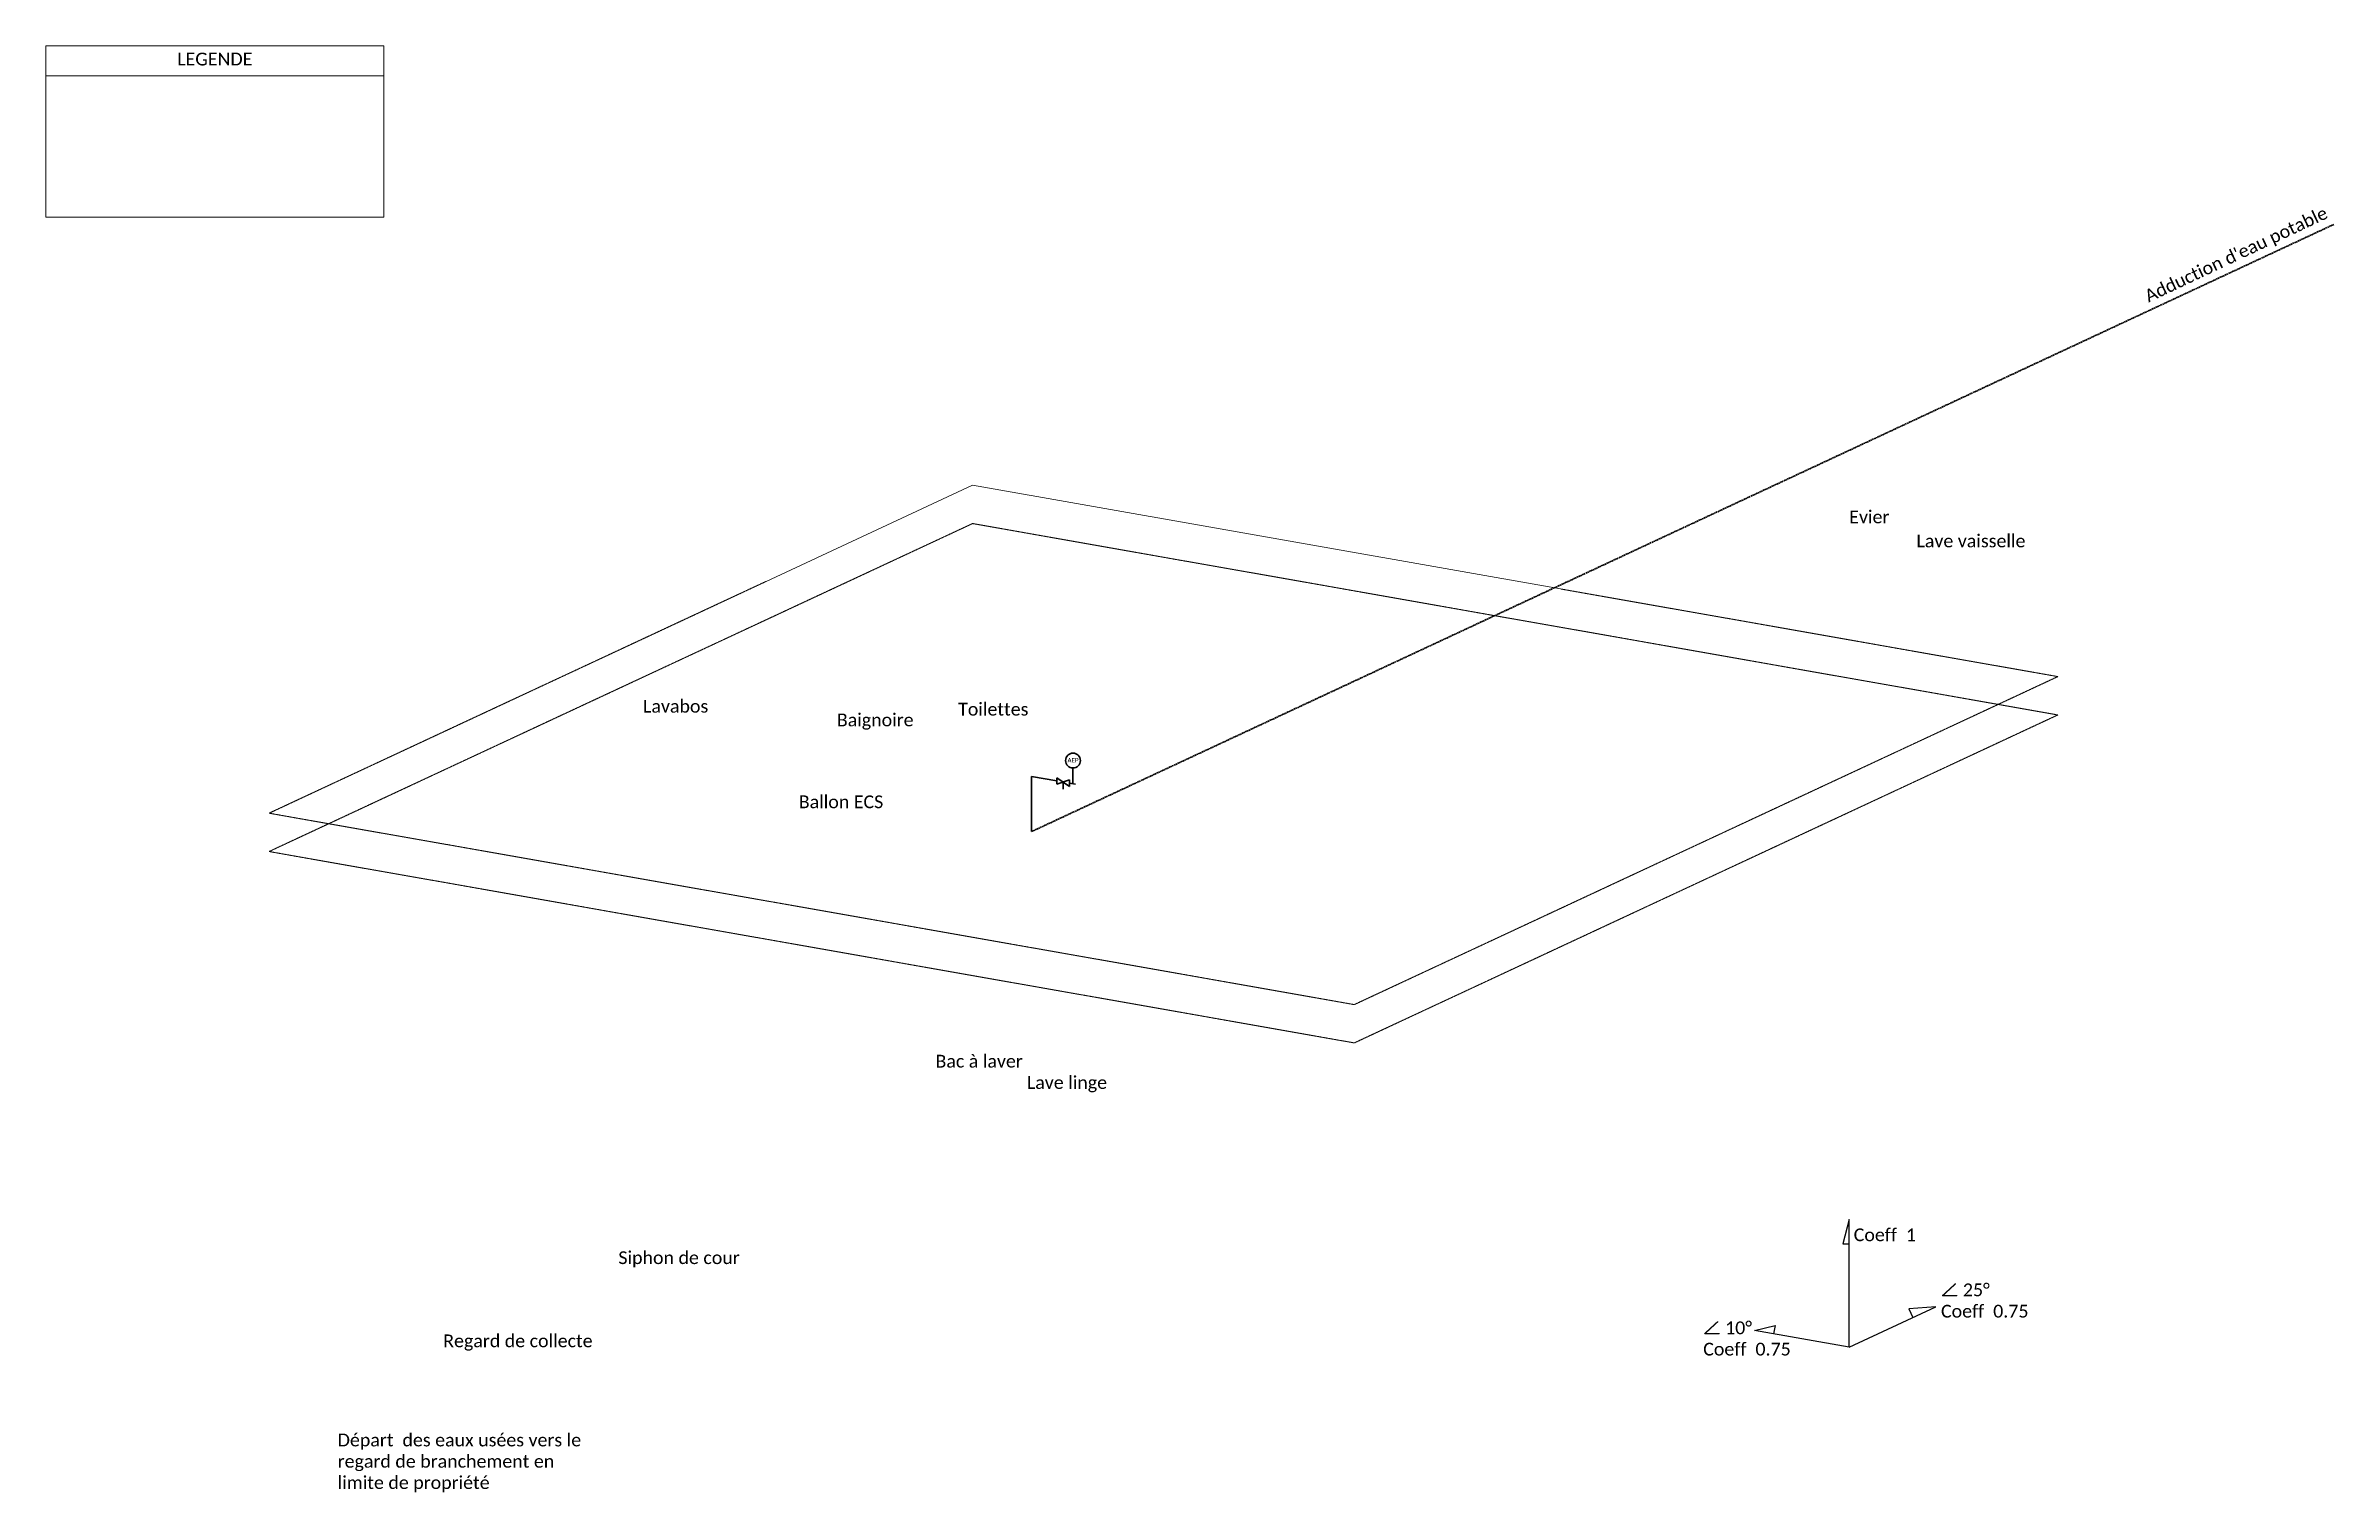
# Model space of a CAD drawing. Header units: millimetres. Extents: x -192996 to 6044, y -38260 to 35862.
# Drawn here: x -192996 to -175084, y -3346 to 7976 of the extents above; entities that cross this region are included whole.
import ezdxf

# ---------------------------------------------------------------- set-up
doc = ezdxf.new("R2010")
doc.units = ezdxf.units.MM
doc.linetypes.add('ACAD_ISO02W100', pattern=[15, 12, -3])
doc.linetypes.add('CONTINU', pattern=[0])
for name, color, linetype, lineweight in [('AEP', 144, 'ACAD_ISO02W100', 35), ('Dalle', 7, 'Continuous', 20), ('Textes', 7, 'Continuous', 9)]:
    doc.layers.add(name, color=color, linetype=linetype, lineweight=lineweight)

msp = doc.modelspace()

# ---------------------------------------------------------------- texts
at = {"linetype": 'CONTINU', "char_height": 100, "attachment_point": 1}
for s, width, insert in [('{\\fCalibri|b0|i0|c0|p34;Coeff  1}', 497.88, (-178845, -1281)), ('{\\fISOCPEUR|b0|i0|c0|p34;∠\\fCalibri|b0|i0|c0|p34; 25°\\PCoeff  0.75}', 744.23, (-178162, -1712)), ('{\\fISOCPEUR|b0|i0|c0|p34;∠\\fCalibri|b0|i0|c0|p34; 10°\\PCoeff  0.75}', 764.5, (-180023, -2009))]:
    msp.add_mtext_dynamic_manual_height_columns(s, width=width, gutter_width=12.5, heights=[0], dxfattribs=dict(at, insert=insert))
at = {"layer": 'AEP', "linetype": 'CONTINU', "insert": (-184999, 2401), "char_height": 35, "attachment_point": 1}
msp.add_mtext_dynamic_manual_height_columns('{\\fCalibri|b0|i0|c0|p34;AEP}', width=160.05, gutter_width=12.5, heights=[0], dxfattribs=at)
at = {"layer": 'Textes', "linetype": 'CONTINU', "char_height": 100}
for s, width, heights, insert, attachment_point in [('{\\fCalibri|b0|i0|c0|p34;LEGENDE}', 2645.55, [236], (-191673, 7871), 5), ('{\\fCalibri|b0|i0|c0|p34;Evier}', 1670.02, [0], (-178880, 4338), 1), ('{\\fCalibri|b0|i0|c0|p34;Lave vaisselle}', 1670.02, [0], (-178354, 4150), 1), ('{\\fCalibri|b0|i0|c0|p34;Lavabos}', 1670.02, [0], (-188321, 2856), 1), ('{\\fCalibri|b0|i0|c0|p34;Baignoire}', 1670.02, [0], (-186804, 2749), 1), ('{\\fCalibri|b0|i0|c0|p34;Toilettes}', 1670.02, [0], (-185855, 2833), 1), ('{\\fCalibri|b0|i0|c0|p34;Ballon ECS}', 1670.02, [0], (-187102, 2108), 1), ('{\\fCalibri|b0|i0|c0|p34;Bac à laver}', 1946.05, [0], (-186032, 78), 1), ('{\\fCalibri|b0|i0|c0|p34;Lave linge}', 1670.02, [0], (-185317, -89), 1), ('{\\fCalibri|b0|i0|c0|p34;Siphon de cour}', 1670.02, [0], (-188514, -1460), 1), ('{\\fCalibri|b0|i0|c0|p34;Regard de collecte}', 1670.02, [0], (-189885, -2111), 1), ('{\\fCalibri|b0|i0|c0|p34;Départ  des eaux usées vers le regard de branchement en limite de propriété}', 1923.86, [0], (-190711, -2887), 1)]:
    msp.add_mtext_dynamic_manual_height_columns(s, width=width, gutter_width=12.5, heights=heights, dxfattribs=dict(at, insert=insert, attachment_point=attachment_point))
at = {"layer": 'Textes', "linetype": 'CONTINU', "insert": (-176580, 6055), "char_height": 100, "attachment_point": 1, "rotation": 25.2657}
msp.add_mtext_dynamic_manual_height_columns("{\\fCalibri|b0|i0|c0|p34;Adduction d'eau potable}", width=1670.02, gutter_width=12.5, heights=[0], dxfattribs=at)

# ---------------------------------------------------------------- linework, layer by layer
for p, q in [((-178882, -1211), (-178930, -1402)), ((-178882, -2211), (-178882, -1211)), ((-178930, -1402), (-178882, -1402)), ((-178882, -2211), (-178202, -1894)), ((-178202, -1894), (-178414, -1911)), ((-178414, -1911), (-178382, -1978)), ((-179621, -2081), (-179460, -2041)), ((-178882, -2211), (-179621, -2081)), ((-179460, -2041), (-179472, -2107))]:
    msp.add_line(p, q)
at = {"layer": 'AEP'}
msp.add_line((-185280, 1825), (-175084, 6579), dxfattribs=at)
at = {"layer": 'AEP', "linetype": 'CONTINU'}
for p, q in [((-185280, 1825), (-185280, 2257)), ((-185280, 2257), (-185083, 2222)), ((-185083, 2247), (-185083, 2197)), ((-185083, 2247), (-184984, 2179)), ((-184984, 2229), (-185083, 2197)), ((-185034, 2213), (-185034, 2156)), ((-184984, 2179), (-184984, 2229)), ((-184984, 2204), (-184935, 2196)), ((-184956, 2200), (-184956, 2322))]:
    msp.add_line(p, q, dxfattribs=at)
msp.add_circle((-184956, 2381), 58.2, dxfattribs=at)
at = {"layer": 'Dalle'}
for p in [(-187358, 3783), (-181139, 3724)]:
    msp.add_line(p, (-185742, 4536), dxfattribs=at)
at = {"layer": 'Dalle', "linetype": 'ACAD_ISO02W100', "ltscale": 0.25}
for p, q in [((-191248, 1669), (-185742, 4236)), ((-177248, 2738), (-185742, 4236)), ((-187358, 3783), (-191248, 1969)), ((-181139, 3724), (-177248, 3038)), ((-182754, 471), (-177248, 3038)), ((-182754, 171), (-177248, 2738)), ((-182754, 471), (-191248, 1969)), ((-182754, 171), (-191248, 1669))]:
    msp.add_line(p, q, dxfattribs=at)
at = {"layer": 'Textes'}
for points in [[(-192996, 7739), (-190350, 7739), (-190350, 7976), (-192996, 7976)], [(-192996, 7739), (-190350, 7739), (-190350, 6633), (-192996, 6633)]]:
    msp.add_lwpolyline(points, close=True, dxfattribs=at)

msp.set_redraw_order([(e.dxf.handle, doc.entitydb.next_handle()) for e in msp.query("TEXT MTEXT ATTDEF DIMENSION ARC_DIMENSION")])  # texts and dimensions are drawn at this point

doc.saveas('drawing.dxf')
